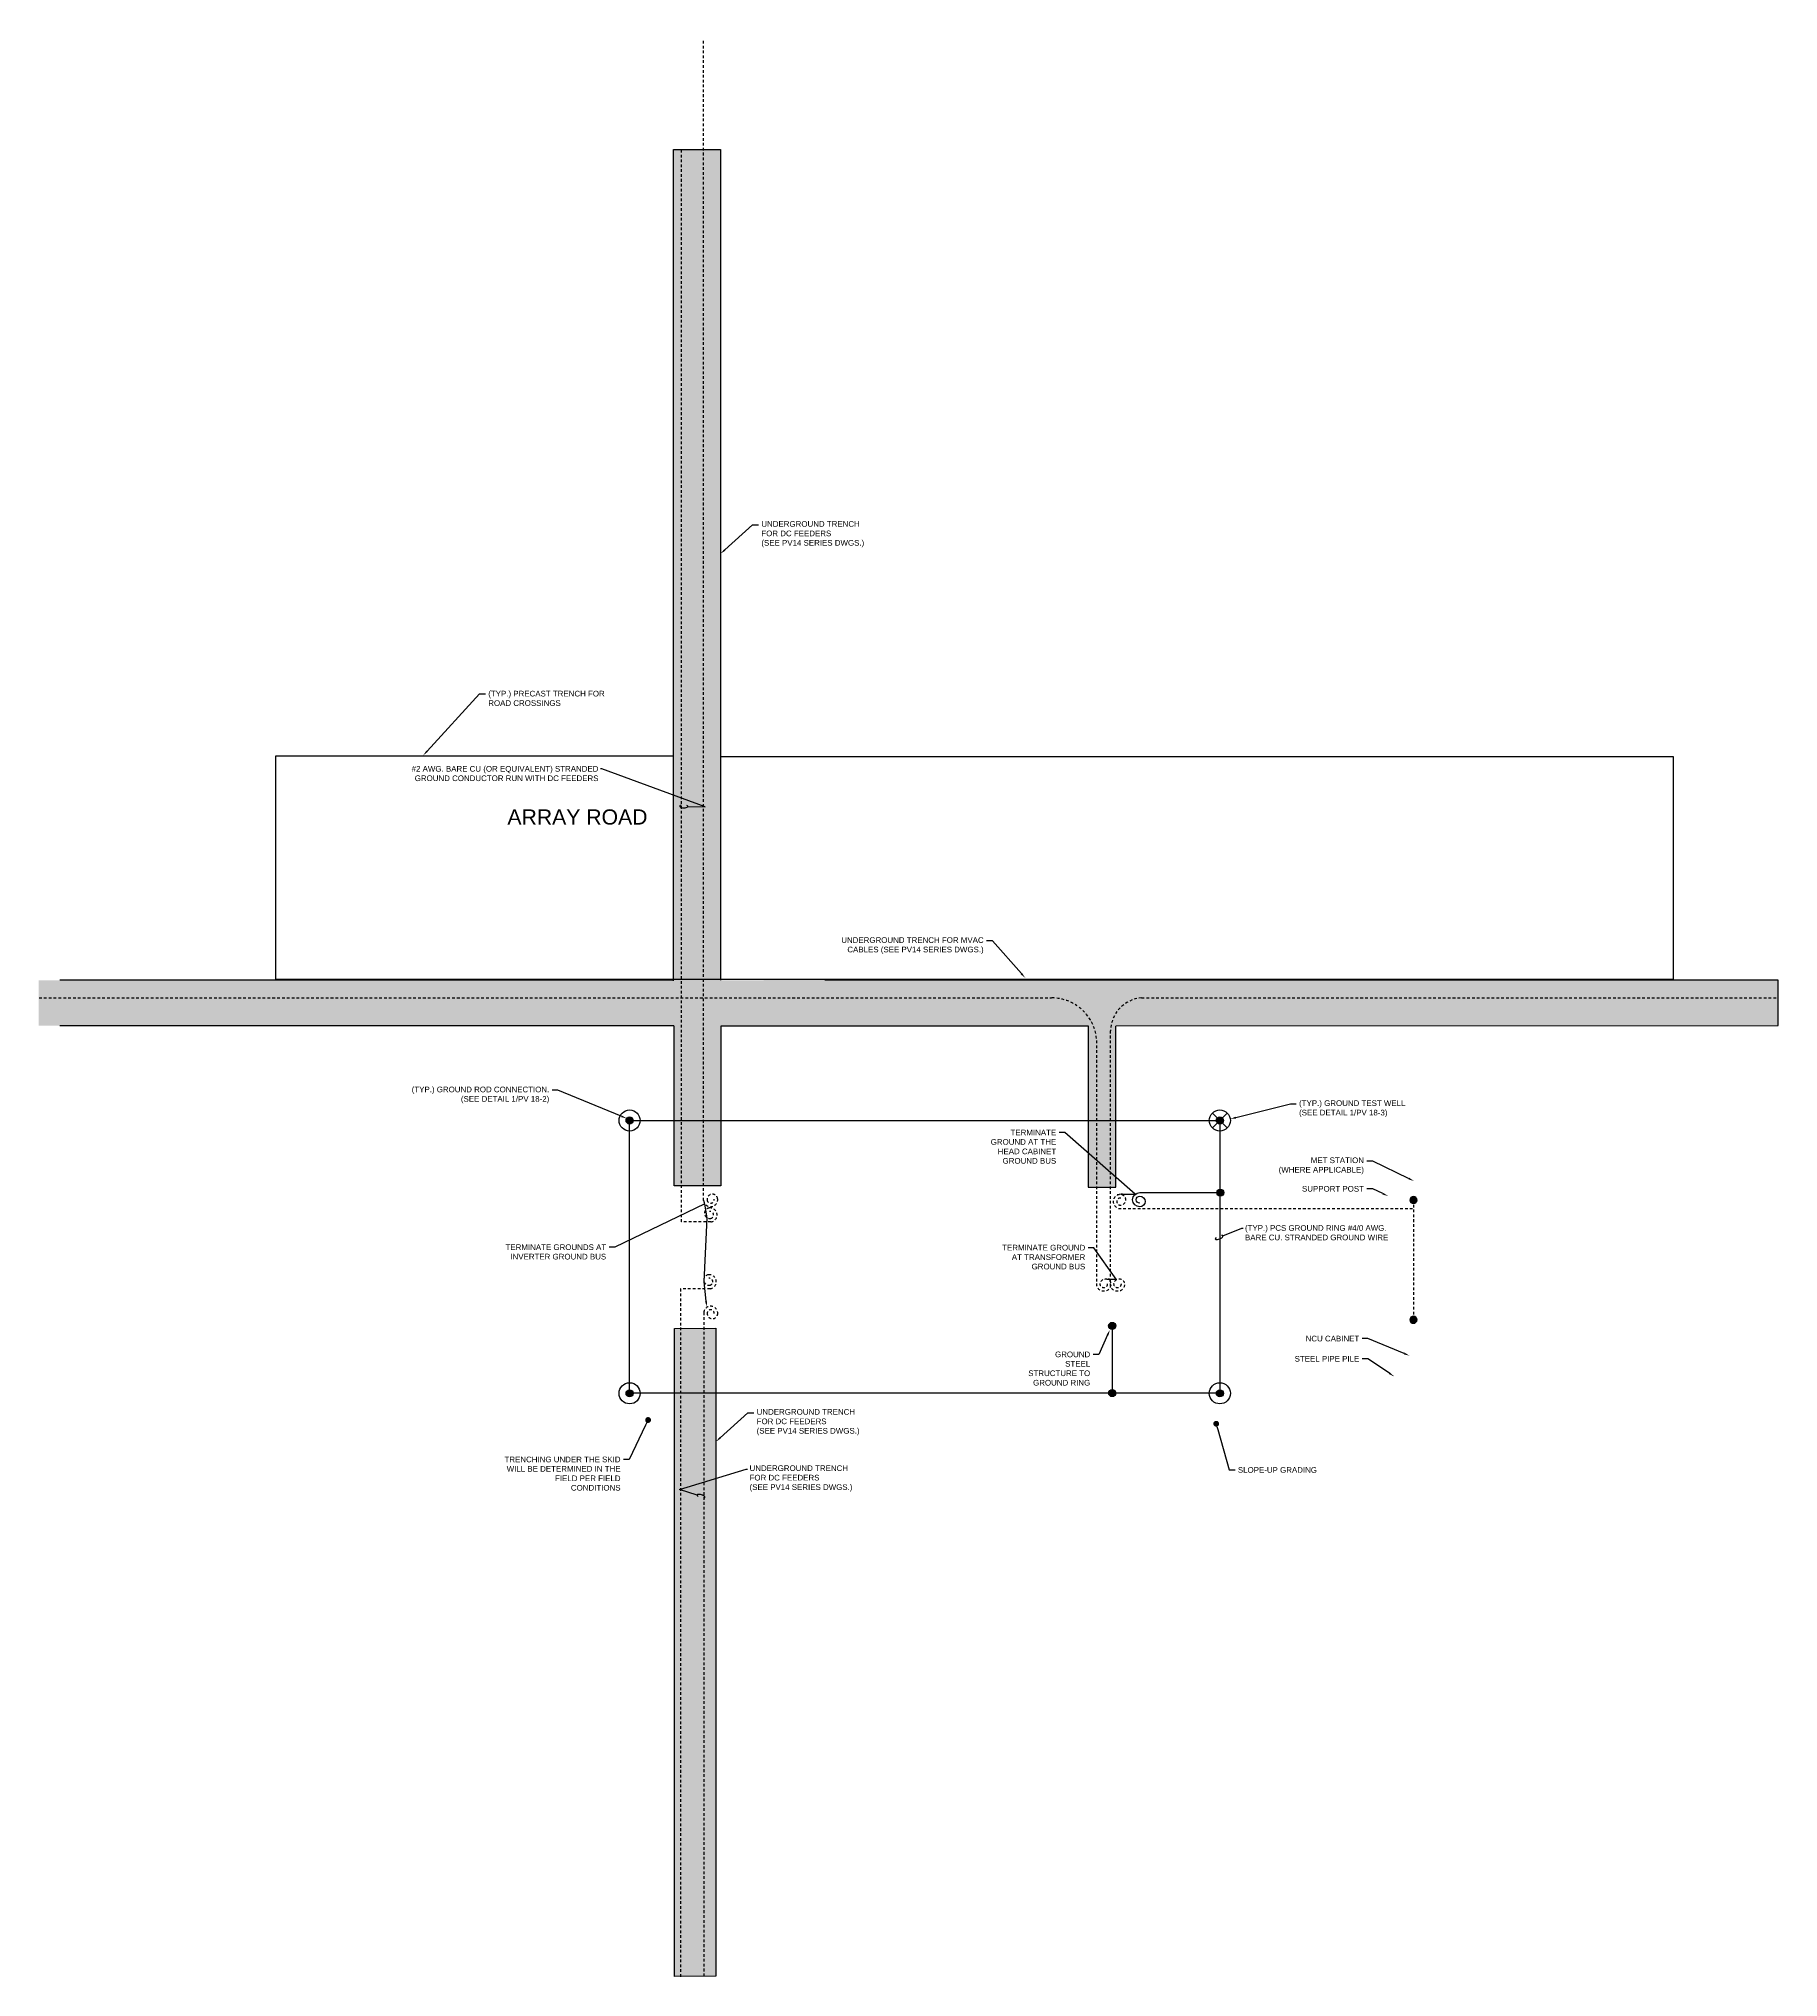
# Model space of a CAD drawing. Header units: feet. Extents: x -17 to 5745, y -41 to 4380.
# Drawn here: x 2040.8 to 2121.3, y 3921.1 to 4010.8 of the extents above; entities that cross this region are included whole.
import ezdxf
from ezdxf import colors
from ezdxf.entities.mleader import LeaderData, LeaderLine
from ezdxf.math import Vec2, Vec3

# ---------------------------------------------------------------- set-up
doc = ezdxf.new("R2010")
doc.units = ezdxf.units.FT
doc.header["$MEASUREMENT"] = 0
doc.linetypes.add('HIDDEN2', pattern=[0.1875, 0.125, -0.0625])
for name, color, linetype in [('C-ARRY-TABL', 253, 'Continuous'), ('E-CABL-UG1', 124, 'HIDDEN2'), ('E-CABL-UG4', 64, 'Continuous'), ('E-GRND', 3, 'Continuous'), ('E-TREN', 6, 'Continuous'), ('E-TREN-HATCH', 254, 'Continuous'), ('G-ANNO-TEXT', 1, 'Continuous'), ('G-TEXT', 7, 'Continuous')]:
    doc.layers.add(name, color=color, linetype=linetype)
doc.styles.add('NEI-A', font='arial.ttf')

# ---------------------------------------------------------------- blocks, each defined once
blk = doc.blocks.new('GRND_ROD')
at = {"linetype": 'Continuous'}
h = blk.add_hatch(color=256, dxfattribs=at)
edge = h.paths.add_edge_path()
edge.add_arc((0, 0), 0.0312, 0, 360)
for radius in [0.0937, 0.0312]:
    blk.add_circle((0, 0), radius, dxfattribs=at)
blk = doc.blocks.new('GRND_TEST_WELL')
at = {"linetype": 'Continuous'}
h = blk.add_hatch(color=256, dxfattribs=at)
edge = h.paths.add_edge_path()
edge.add_arc((0, 0), 0.0312, 0, 360)
for p, q in [((-0.066, 0.066), (0.066, -0.066)), ((-0.066, -0.066), (0.066, 0.066))]:
    blk.add_line(p, q, dxfattribs=at)
for radius in [0.0937, 0.0312]:
    blk.add_circle((0, 0), radius, dxfattribs=at)
blk = doc.blocks.new('GRND_CONNECTION')
at = {"linetype": 'Continuous'}
h = blk.add_hatch(color=256, dxfattribs=at)
edge = h.paths.add_edge_path()
edge.add_arc((0, 0), 0.0312, 0, 360)
blk.add_circle((0, 0), 0.0312, dxfattribs=at)
blk = doc.blocks.new('Coil Spare')
at = {"color": 64}
for centre, radius, start, end in [((0.125, 0), 0.125, 0, 180), ((0.125, 0), 0.0625, 0, 180), ((0.15625, 0), 0.09375, 180, 0)]:
    blk.add_arc(centre, radius, start, end, dxfattribs=at)
blk = doc.blocks.new('Equipment Callout Arrowhead .75')
at = {"color": 0}
blk.add_ellipse((-0.25, 0), major_axis=(0.743, 0), ratio=0.350959, start_param=-0.80282, end_param=3.944413, dxfattribs=at)
blk = doc.blocks.new('_Dot')
at = {"color": 0, "linetype": 'ByBlock', "lineweight": -2}
blk.add_line((-0.5, 0), (-1, 0), dxfattribs=at)
at = {"color": 0, "linetype": 'ByBlock', "const_width": 0.5}
blk.add_lwpolyline([(-0.25, 0, 1), (0.25, 0, 1)], format="xyb", close=True, dxfattribs=at)

msp = doc.modelspace()

# ---------------------------------------------------------------- hatches: boundary and pattern name
at = {"layer": 'E-TREN-HATCH'}
h = msp.add_hatch(color=256, dxfattribs=at)
h.dxf.hatch_style = 1
h.paths.add_polyline_path([(2072.371, 4005.677), (2070.214, 4005.677), (2070.221, 3957.701), (2072.379, 3957.701)])
h = msp.add_hatch(color=256, dxfattribs=at)
h.dxf.hatch_style = 1
h.paths.add_polyline_path([(2121.338, 3965.126), (2121.338, 3967.224), (2097.449, 3967.224), (2097.449, 3965.126)])
h = msp.add_hatch(color=256, dxfattribs=at)
h.dxf.hatch_style = 1
h.paths.add_polyline_path([(2070.236, 3951.099), (2070.236, 3921.095), (2072.149, 3921.112), (2072.149, 3951.115)])

# ---------------------------------------------------------------- linework, layer by layer
at = {"layer": 'C-ARRY-TABL'}
msp.add_lwpolyline([(2072.364, 3977.573), (2116.481, 3977.573), (2116.481, 3967.257), (2072.364, 3967.257)], dxfattribs=at)
at = {"layer": 'E-CABL-UG1'}
for points in [[(2072.073, 3957.081, -1), (2071.749, 3957.042, -1), (2072.235, 3957.1, -1), (2071.587, 3957.023), (2071.587, 4010.794)], [(2090.424, 3964.881, -0.388736), (2091.864, 3966.399), (2121.338, 3966.399)], [(2071.865, 3956.515, -1), (2071.903, 3956.191, -1), (2071.845, 3956.676, -1), (2071.923, 3956.029), (2070.56, 3956.029)], [(2072.074, 3951.785, 1), (2071.751, 3951.823, 1), (2072.236, 3951.765, 1), (2071.589, 3951.843), (2071.589, 3921.098)]]:
    msp.add_lwpolyline(points, format="xyb", dxfattribs=at)
msp.add_lwpolyline([(2070.56, 3956.029), (2070.56, 4005.677)], dxfattribs=at)
at = {"layer": 'E-CABL-UG1', "flags": 128}
for points in [[(2090.274, 3953.163, -1), (2089.95, 3953.124, -1), (2090.436, 3953.182, -1), (2089.789, 3953.105), (2089.789, 3964.301)], [(2090.91, 3953.163, -1), (2090.586, 3953.124, -1), (2091.071, 3953.182, -1), (2090.424, 3953.105), (2090.424, 3964.881)], [(2090.896, 3957.134, 1), (2090.857, 3956.81, 1), (2090.915, 3957.295, 1), (2090.838, 3956.648), (2104.441, 3956.648)]]:
    msp.add_lwpolyline(points, format="xyb", dxfattribs=at)
msp.add_lwpolyline([(2104.446, 3957.051), (2104.446, 3951.425)], dxfattribs=at)
at = {"layer": 'E-CABL-UG4', "flags": 128}
for points in [[(2091.778, 3957.387), (2095.487, 3957.387)], [(2090.501, 3951.218), (2090.501, 3948.107)]]:
    msp.add_lwpolyline(points, dxfattribs=at)
at = {"layer": 'E-TREN'}
for points in [[(2070.192, 3967.185), (2070.192, 4005.675), (2072.364, 4005.675), (2072.364, 3967.222)], [(2090.675, 3965.113), (2121.338, 3965.126), (2121.338, 3967.224), (2077.203, 3967.224)], [(2072.379, 3965.089), (2072.379, 3957.701), (2070.221, 3957.701), (2070.221, 3965.114)], [(2072.379, 3965.113), (2089.393, 3965.113), (2089.393, 3957.646), (2090.674, 3957.646), (2090.674, 3965.089)]]:
    msp.add_lwpolyline(points, dxfattribs=at)
msp.add_lwpolyline([(2070.236, 3951.098), (2072.149, 3951.109), (2072.149, 3921.118), (2070.236, 3921.107)], close=True, dxfattribs=at)

# ---------------------------------------------------------------- block references
at = {"layer": 'E-CABL-UG4', "xscale": -2.629531065268866, "yscale": 2.629531065268866, "zscale": 2.629531065268866, "rotation": 90}
msp.add_blockref('Coil Spare', (2091.778, 3957.387), dxfattribs=at)
at = {"layer": 'E-GRND'}
for name, p, xscale, yscale, zscale, rotation in [('GRND_TEST_WELL', (2095.486, 3960.726), 5.214970900475605, 5.214970900475605, 5.214970900475605, 270), ('GRND_CONNECTION', (2095.509, 3957.384), 5.259062130537732, 5.259062130537732, 5.259062130537732, 179.9999999999999), ('GRND_CONNECTION', (2104.45, 3957.042), -5.259062130537732, 5.259062130537732, 5.259062130537732, 180), ('GRND_CONNECTION', (2104.45, 3951.502), -5.259062130537732, 5.259062130537732, 5.259062130537732, 180), ('GRND_CONNECTION', (2090.501, 3951.218), 5.259062130537732, 5.259062130537732, 5.259062130537732, 180), ('GRND_CONNECTION', (2090.504, 3948.107), 5.259062130537732, 5.259062130537732, 5.259062130537732, 180), ('GRND_ROD', (2095.486, 3948.098), 5.214970900475605, 5.214970900475605, 5.214970900475605, 270)]:
    msp.add_blockref(name, p, dxfattribs=dict(at, xscale=xscale, yscale=yscale, zscale=zscale, rotation=rotation))

# ---------------------------------------------------------------- leaders
at = {"layer": 'G-ANNO-TEXT'}
ml = msp.add_multileader_mtext('Standard', dxfattribs=at)
ml.set_content('\\A1;MET STATION (WHERE APPLICABLE)', color=256, style='NEI-A')
ml.set_leader_properties()
ml.build(insert=Vec2(0, 0))
ml.multileader.update_dxf_attribs({"dogleg_length": 3.071, "arrow_head_size": 0.269})
ctx = ml.context
ctx.base_point, ctx.char_height, ctx.arrow_head_size, ctx.landing_gap_size, ctx.plane_origin = Vec3(2098.11, 3958.846), 0.26225, 0.269, 0.134, Vec3(2070.145, 4009.076)
ctx.text_align_type = 2
notes = []
notes.append((ctx, [(0, (1, 1, 0), (2102.561, 3958.846), (-1, 0), 0.269, [(1, [(2104.467, 3957.926)], 0, [])])]))
ctx.mtext.insert, ctx.mtext.width, ctx.mtext.alignment, ctx.mtext.flow_direction = Vec3(2102.158, 3959.015), 3.93893, 3, 5
ctx.mtext.has_bg_fill, ctx.mtext.bg_color, ctx.mtext.bg_scale_factor, ctx.mtext.bg_transparency, ctx.mtext.use_window_bg_color = 1, -1073741824, 1.5, 0, 1
ml = msp.add_multileader_mtext('Standard', dxfattribs=at)
ml.set_content('\\A1;(TYP.) PCS GROUND RING #4/0 AWG. BARE CU. STRANDED GROUND WIRE ', color=256, style='NEI-A')
ml.set_leader_properties()
ml.set_arrow_properties(name='Equipment Callout Arrowhead .75')
ml.build(insert=Vec2(0, 0))
ml.multileader.update_dxf_attribs({"dogleg_length": 0.0625, "arrow_head_size": 0.255})
ctx = ml.context
ctx.base_point, ctx.char_height, ctx.arrow_head_size, ctx.landing_gap_size, ctx.plane_origin = Vec3(2096.56, 3955.747), 0.26225, 0.255, 0.09, Vec3(2094.017, 3964.365)
notes.append((ctx, [(0, (1, 1, 0), (2096.498, 3955.747), (1, 0), 0.0625, [(0, [(2095.394, 3955.286)], 0, [])])]))
ctx.mtext.insert, ctx.mtext.width, ctx.mtext.defined_height, ctx.mtext.flow_direction = Vec3(2096.65, 3955.881), 7.08237, 2.138, 5
ml = msp.add_multileader_mtext('Standard', dxfattribs=at)
ml.set_content('\\A1;STEEL PIPE PILE', color=256, style='NEI-A')
ml.set_leader_properties()
ml.build(insert=Vec2(0, 0))
ml.multileader.update_dxf_attribs({"dogleg_length": 3.071, "arrow_head_size": 0.269})
ctx = ml.context
ctx.base_point, ctx.char_height, ctx.arrow_head_size, ctx.landing_gap_size, ctx.plane_origin = Vec3(2098.849, 3949.693), 0.26225, 0.269, 0.134, Vec3(2069.928, 3998.791)
ctx.text_align_type = 2
notes.append((ctx, [(0, (1, 1, 0), (2102.343, 3949.693), (-1, 0), 0.269, [(1, [(2103.563, 3948.874)], 0, [])])]))
ctx.mtext.insert, ctx.mtext.width, ctx.mtext.alignment, ctx.mtext.flow_direction = Vec3(2101.941, 3949.826), 2.97632, 3, 5
ctx.mtext.has_bg_fill, ctx.mtext.bg_color, ctx.mtext.bg_scale_factor, ctx.mtext.bg_transparency, ctx.mtext.use_window_bg_color = 1, -1073741824, 1.5, 0, 1
ml = msp.add_multileader_mtext('Standard', dxfattribs=at)
ml.set_content('\\A1;SLOPE-UP GRADING ', color=256, style='NEI-A')
ml.set_leader_properties()
ml.set_arrow_properties(name='DOT')
ml.build(insert=Vec2(0, 0))
ml.multileader.update_dxf_attribs({"dogleg_length": 3.071, "arrow_head_size": 0.269})
ctx = ml.context
ctx.base_point, ctx.char_height, ctx.arrow_head_size, ctx.landing_gap_size, ctx.plane_origin = Vec3(2096.185, 3944.548), 0.26225, 0.269, 0.134, Vec3(2130.669, 3994.466)
notes.append((ctx, [(0, (1, 1, 0), (2095.917, 3944.548), (1, 0), 0.269, [(1, [(2095.317, 3946.689)], 0, [])])]))
ctx.mtext.insert, ctx.mtext.width, ctx.mtext.flow_direction = Vec3(2096.32, 3944.681), 3.62391, 5
ctx.mtext.has_bg_fill, ctx.mtext.bg_color, ctx.mtext.bg_scale_factor, ctx.mtext.bg_transparency, ctx.mtext.use_window_bg_color = 1, -1073741824, 1.5, 0, 1
ml = msp.add_multileader_mtext('Standard', dxfattribs=at)
ml.set_content('\\A1;UNDERGROUND TRENCH FOR DC FEEDERS \\P(SEE PV14 SERIES DWGS.)', color=256, style='NEI-A')
ml.set_leader_properties()
ml.set_arrow_properties(name='Equipment Callout Arrowhead .75')
ml.build(insert=Vec2(0, 0))
ml.multileader.update_dxf_attribs({"dogleg_length": 0.0625, "arrow_head_size": 0.255})
ctx = ml.context
ctx.base_point, ctx.char_height, ctx.arrow_head_size, ctx.landing_gap_size, ctx.plane_origin = Vec3(2073.622, 3944.592), 0.26225, 0.255, 0.09, Vec3(2077.525, 3954.791)
notes.append((ctx, [(0, (1, 1, 0), (2073.559, 3944.592), (1, 0), 0.0625, [(1, [(2071.53, 3943.315), (2070.462, 3943.642)], 0, [])])]))
ctx.mtext.insert, ctx.mtext.width, ctx.mtext.defined_height, ctx.mtext.flow_direction = Vec3(2073.712, 3944.762), 4.75342, 2.138, 5
at = {"layer": 'G-TEXT', "color": 253}
ml = msp.add_multileader_mtext('Standard', dxfattribs=at)
ml.set_content('ARRAY ROAD', color=253, style='NEI-A')
ml.set_leader_properties()
ml.set_arrow_properties(name='DOT')
ml.build(insert=Vec2(0, 0))
ml.multileader.update_dxf_attribs({"dogleg_length": 0.36, "arrow_head_size": 0.351})
ctx = ml.context
ctx.base_point, ctx.char_height, ctx.arrow_head_size, ctx.landing_gap_size, ctx.plane_origin = Vec3(2061.552, 4344.419), 0.7021, 0.351, 0.00546, Vec3(2057.446, 4339.45)
notes.append((ctx, [(0, (0, 0, 0), (0, 0), (1, 0), 1, [])]))
ctx.mtext.insert, ctx.mtext.width, ctx.mtext.flow_direction = Vec3(2061.557, 4344.776), 6.44019, 5
ctx.mtext.has_bg_fill, ctx.mtext.bg_color, ctx.mtext.bg_scale_factor, ctx.mtext.bg_transparency, ctx.mtext.use_window_bg_color = 1, -1073741824, 1.5, 0, 1
for ctx, leaders in notes:
    for number, flags, end, landing, length, lines in leaders:
        leader = LeaderData()
        leader.index, (leader.has_last_leader_line, leader.has_dogleg_vector, leader.attachment_direction) = number, flags
        leader.last_leader_point, leader.dogleg_vector, leader.dogleg_length = Vec3(end), Vec3(landing), length
        for number, points, colour, breaks in lines:
            line = LeaderLine()
            line.index, line.vertices, line.color, line.breaks = number, Vec3.list(points), colors.encode_raw_color(colour), breaks
            leader.lines.append(line)
        ctx.leaders.append(leader)

# ---------------------------------------------------------------- next in the draw order: hatches: boundary and pattern name
at = {"layer": 'E-TREN-HATCH'}
h = msp.add_hatch(color=256, dxfattribs=at)
h.dxf.hatch_style = 1
h.paths.add_polyline_path([(2040.803, 3967.212), (2040.803, 3965.114), (2089.393, 3965.114), (2089.393, 3957.672), (2090.674, 3957.672), (2090.674, 3965.114), (2097.45, 3965.128), (2097.45, 3967.226)])

# ---------------------------------------------------------------- next in the draw order: linework, layer by layer
at = {"layer": 'C-ARRY-TABL'}
msp.add_lwpolyline([(2075.043, 3967.255), (2051.778, 3967.255), (2051.778, 3977.609), (2070.192, 3977.609)], dxfattribs=at)
at = {"layer": 'E-CABL-UG1'}
msp.add_lwpolyline([(2040.817, 3966.399), (2087.691, 3966.399, -0.414214), (2089.789, 3964.301)], format="xyb", dxfattribs=at)
at = {"layer": 'E-CABL-UG4', "flags": 128}
msp.add_lwpolyline([(2068.157, 3960.726), (2095.486, 3960.726), (2095.486, 3948.098), (2068.157, 3948.098)], close=True, dxfattribs=at)
at = {"layer": 'E-TREN'}
for points in [[(2070.2, 3967.216), (2041.772, 3967.216)], [(2070.21, 3965.114), (2041.772, 3965.114)]]:
    msp.add_lwpolyline(points, dxfattribs=at)

# ---------------------------------------------------------------- next in the draw order: block references
at = {"layer": 'E-GRND', "xscale": 5.214970900475605, "yscale": 5.214970900475605, "zscale": 5.214970900475605, "rotation": 270}
msp.add_blockref('GRND_ROD', (2068.157, 3960.726), dxfattribs=at)

# ---------------------------------------------------------------- next in the draw order: leaders
at = {"layer": 'G-ANNO-TEXT'}
ml = msp.add_multileader_mtext('Standard', dxfattribs=at)
ml.set_content('\\A1;UNDERGROUND TRENCH FOR DC FEEDERS \\P(SEE PV14 SERIES DWGS.)', color=256, style='NEI-A')
ml.set_leader_properties()
ml.build(insert=Vec2(0, 0))
ml.multileader.update_dxf_attribs({"dogleg_length": 0.269, "arrow_head_size": 0.269})
ctx = ml.context
ctx.base_point, ctx.char_height, ctx.arrow_head_size, ctx.landing_gap_size, ctx.plane_origin = Vec3(2074.124, 3988.298), 0.26225, 0.269, 0.134, Vec3(2077.822, 3998.497)
notes = []
notes.append((ctx, [(0, (1, 1, 0), (2073.856, 3988.298), (1, 0), 0.269, [(0, [(2072.367, 3986.957)], 0, [])])]))
ctx.mtext.insert, ctx.mtext.width, ctx.mtext.defined_height, ctx.mtext.flow_direction = Vec3(2074.258, 3988.468), 4.75342, 2.138, 5
ctx.mtext.has_bg_fill, ctx.mtext.bg_color, ctx.mtext.bg_scale_factor, ctx.mtext.bg_transparency, ctx.mtext.use_window_bg_color = 1, -1073741824, 1.5, 0, 1
ml = msp.add_multileader_mtext('Standard', dxfattribs=at)
ml.set_content('\\A1;SUPPORT POST', color=256, style='NEI-A')
ml.set_leader_properties()
ml.build(insert=Vec2(0, 0))
ml.multileader.update_dxf_attribs({"dogleg_length": 3.071, "arrow_head_size": 0.269})
ctx = ml.context
ctx.base_point, ctx.char_height, ctx.arrow_head_size, ctx.landing_gap_size, ctx.plane_origin = Vec3(2099.177, 3957.563), 0.26225, 0.269, 0.134, Vec3(2069.796, 4007.419)
ctx.text_align_type = 2
notes.append((ctx, [(0, (1, 1, 0), (2102.561, 3957.563), (-1, 0), 0.269, [(1, [(2103.276, 3957.224)], 0, [])])]))
ctx.mtext.insert, ctx.mtext.width, ctx.mtext.alignment, ctx.mtext.flow_direction = Vec3(2102.158, 3957.696), 2.86559, 3, 5
ctx.mtext.has_bg_fill, ctx.mtext.bg_color, ctx.mtext.bg_scale_factor, ctx.mtext.bg_transparency, ctx.mtext.use_window_bg_color = 1, -1073741824, 1.5, 0, 1
ml = msp.add_multileader_mtext('Standard', dxfattribs=at)
ml.set_content('\\A1;NCU CABINET ', color=256, style='NEI-A')
ml.set_leader_properties()
ml.build(insert=Vec2(0, 0))
ml.multileader.update_dxf_attribs({"dogleg_length": 3.071, "arrow_head_size": 0.269})
ctx = ml.context
ctx.base_point, ctx.char_height, ctx.arrow_head_size, ctx.landing_gap_size, ctx.plane_origin = Vec3(2099.358, 3950.629), 0.26225, 0.269, 0.134, Vec3(2071.102, 3998.791)
ctx.text_align_type = 2
notes.append((ctx, [(0, (1, 1, 0), (2102.343, 3950.629), (-1, 0), 0.269, [(1, [(2104.27, 3949.838)], 0, [])])]))
ctx.mtext.insert, ctx.mtext.width, ctx.mtext.alignment, ctx.mtext.flow_direction = Vec3(2101.941, 3950.762), 2.47865, 3, 5
ctx.mtext.has_bg_fill, ctx.mtext.bg_color, ctx.mtext.bg_scale_factor, ctx.mtext.bg_transparency, ctx.mtext.use_window_bg_color = 1, -1073741824, 1.5, 0, 1
ml = msp.add_multileader_mtext('Standard', dxfattribs=at)
ml.set_content('\\A1;UNDERGROUND TRENCH FOR DC FEEDERS \\P(SEE PV14 SERIES DWGS.)', color=256, style='NEI-A')
ml.set_leader_properties()
ml.build(insert=Vec2(0, 0))
ml.multileader.update_dxf_attribs({"dogleg_length": 0.269, "arrow_head_size": 0.269})
ctx = ml.context
ctx.base_point, ctx.char_height, ctx.arrow_head_size, ctx.landing_gap_size, ctx.plane_origin = Vec3(2073.907, 3947.198), 0.26225, 0.269, 0.134, Vec3(2077.605, 3957.397)
notes.append((ctx, [(0, (1, 1, 0), (2073.639, 3947.198), (1, 0), 0.269, [(0, [(2072.15, 3945.857)], 0, [])])]))
ctx.mtext.insert, ctx.mtext.width, ctx.mtext.defined_height, ctx.mtext.flow_direction = Vec3(2074.041, 3947.368), 4.75342, 2.138, 5
ctx.mtext.has_bg_fill, ctx.mtext.bg_color, ctx.mtext.bg_scale_factor, ctx.mtext.bg_transparency, ctx.mtext.use_window_bg_color = 1, -1073741824, 1.5, 0, 1
for ctx, leaders in notes:
    for number, flags, end, landing, length, lines in leaders:
        leader = LeaderData()
        leader.index, (leader.has_last_leader_line, leader.has_dogleg_vector, leader.attachment_direction) = number, flags
        leader.last_leader_point, leader.dogleg_vector, leader.dogleg_length = Vec3(end), Vec3(landing), length
        for number, points, colour, breaks in lines:
            line = LeaderLine()
            line.index, line.vertices, line.color, line.breaks = number, Vec3.list(points), colors.encode_raw_color(colour), breaks
            leader.lines.append(line)
        ctx.leaders.append(leader)

# ---------------------------------------------------------------- next in the draw order: leaders
ml = msp.add_multileader_mtext('Standard', dxfattribs=at)
ml.set_content('\\A1;(TYP.) PRECAST TRENCH FOR ROAD CROSSINGS', color=256, style='NEI-A')
ml.set_leader_properties()
ml.build(insert=Vec2(0, 0))
ml.multileader.update_dxf_attribs({"dogleg_length": 3.071, "arrow_head_size": 0.269})
ctx = ml.context
ctx.base_point, ctx.char_height, ctx.arrow_head_size, ctx.landing_gap_size, ctx.plane_origin = Vec3(2061.48, 3980.481), 0.26225, 0.269, 0.134, Vec3(2112.601, 3937.106)
notes = []
notes.append((ctx, [(0, (1, 1, 0), (2061.211, 3980.481), (1, 0), 0.269, [(0, [(2058.602, 3977.623)], 0, [])])]))
ctx.mtext.insert, ctx.mtext.width, ctx.mtext.flow_direction = Vec3(2061.614, 3980.614), 5.58274, 5
ctx.mtext.has_bg_fill, ctx.mtext.bg_color, ctx.mtext.bg_scale_factor, ctx.mtext.bg_transparency, ctx.mtext.use_window_bg_color = 1, -1073741824, 1.5, 0, 1
ml = msp.add_multileader_mtext('Standard', dxfattribs=at)
ml.set_content('\\A1;UNDERGROUND TRENCH FOR MVAC CABLES (SEE PV14 SERIES DWGS.)', color=256, style='NEI-A')
ml.set_leader_properties()
ml.build(insert=Vec2(0, 0))
ml.multileader.update_dxf_attribs({"dogleg_length": 3.071, "arrow_head_size": 0.269})
ctx = ml.context
ctx.base_point, ctx.char_height, ctx.arrow_head_size, ctx.landing_gap_size, ctx.plane_origin = Vec3(2077.865, 3969.039), 0.26225, 0.269, 0.134, Vec3(2132.588, 3916.017)
ctx.text_align_type = 2
notes.append((ctx, [(1, (1, 1, 0), (2084.953, 3969.039), (-1, 0), 0.269, [(1, [(2086.477, 3967.322)], 0, [])])]))
ctx.mtext.insert, ctx.mtext.width, ctx.mtext.alignment, ctx.mtext.flow_direction = Vec3(2084.551, 3969.208), 6.58276, 3, 5
ctx.mtext.has_bg_fill, ctx.mtext.bg_color, ctx.mtext.bg_scale_factor, ctx.mtext.bg_transparency, ctx.mtext.use_window_bg_color = 1, -1073741824, 1.5, 0, 1
ml = msp.add_multileader_mtext('Standard', dxfattribs=at)
ml.set_content('{\\C7;(TYP.) GROUND TEST WELL \\P(SEE DETAIL 1/PV 18-3) }', color=256, style='NEI-A')
ml.set_leader_properties(color=256)
ml.build(insert=Vec2(0, 0))
ml.multileader.update_dxf_attribs({"dogleg_length": 0.269, "arrow_head_size": 0.269})
ctx = ml.context
ctx.base_point, ctx.char_height, ctx.arrow_head_size, ctx.landing_gap_size, ctx.plane_origin = Vec3(2099.02, 3961.489), 0.26225, 0.269, 0.134, Vec3(2095.505, 3960.644)
notes.append((ctx, [(1, (1, 1, 0), (2098.751, 3961.489), (1, 0), 0.269, [(0, [(2095.97, 3960.796)], 0, [])])]))
ctx.mtext.insert, ctx.mtext.flow_direction = Vec3(2099.154, 3961.659), 5
ctx.mtext.has_bg_fill, ctx.mtext.bg_color, ctx.mtext.bg_scale_factor, ctx.mtext.bg_transparency, ctx.mtext.use_window_bg_color = 1, -1073741824, 1.5, 0, 1
ml = msp.add_multileader_mtext('Standard', dxfattribs=at)
ml.set_content('\\A1;TERMINATE GROUND AT THE HEAD CABINET GROUND BUS', color=256, style='NEI-A')
ml.set_leader_properties()
ml.build(insert=Vec2(0, 0))
ml.multileader.update_dxf_attribs({"dogleg_length": 3.071, "arrow_head_size": 0.269})
ctx = ml.context
ctx.base_point, ctx.char_height, ctx.arrow_head_size, ctx.landing_gap_size, ctx.plane_origin = Vec3(2084.783, 3960.167), 0.26225, 0.269, 0.134, Vec3(2092.334, 3978.256)
ctx.text_align_type = 2
notes.append((ctx, [(0, (1, 1, 0), (2088.313, 3960.167), (-1, 0), 0.269, [(1, [(2090.725, 3957.315), (2091.572, 3957.315)], 0, [])])]))
ctx.mtext.insert, ctx.mtext.width, ctx.mtext.defined_height, ctx.mtext.alignment, ctx.mtext.flow_direction = Vec3(2087.91, 3960.301), 3.71583, 0.605, 3, 5
ctx.mtext.has_bg_fill, ctx.mtext.bg_color, ctx.mtext.bg_scale_factor, ctx.mtext.bg_transparency, ctx.mtext.use_window_bg_color = 1, -1073741824, 1.5, 0, 1
ml = msp.add_multileader_mtext('Standard', dxfattribs=at)
ml.set_content('\\A1;TERMINATE GROUND AT TRANSFORMER GROUND BUS', color=256, style='NEI-A')
ml.set_leader_properties()
ml.build(insert=Vec2(0, 0))
ml.multileader.update_dxf_attribs({"dogleg_length": 3.071, "arrow_head_size": 0.269})
ctx = ml.context
ctx.base_point, ctx.char_height, ctx.arrow_head_size, ctx.landing_gap_size, ctx.plane_origin = Vec3(2085.301, 3954.837), 0.26225, 0.269, 0.134, Vec3(2105.955, 3987.188)
ctx.text_align_type = 2
notes.append((ctx, [(0, (1, 1, 0), (2089.657, 3954.837), (-1, 0), 0.269, [(1, [(2090.112, 3953.383), (2090.678, 3953.375)], 0, [])])]))
ctx.mtext.insert, ctx.mtext.width, ctx.mtext.defined_height, ctx.mtext.alignment, ctx.mtext.flow_direction = Vec3(2089.254, 3954.97), 3.96379, 0.605, 3, 5
ctx.mtext.has_bg_fill, ctx.mtext.bg_color, ctx.mtext.bg_scale_factor, ctx.mtext.bg_transparency, ctx.mtext.use_window_bg_color = 1, -1073741824, 1.5, 0, 1
ml = msp.add_multileader_mtext('Standard', dxfattribs=at)
ml.set_content('\\A1;GROUND STEEL STRUCTURE TO GROUND RING', color=256, style='NEI-A')
ml.set_leader_properties()
ml.build(insert=Vec2(0, 0))
ml.multileader.update_dxf_attribs({"dogleg_length": 3.071, "arrow_head_size": 0.269})
ctx = ml.context
ctx.base_point, ctx.char_height, ctx.arrow_head_size, ctx.landing_gap_size, ctx.plane_origin = Vec3(2086.492, 3949.897), 0.26225, 0.269, 0.134, Vec3(2107.116, 3971.421)
ctx.text_align_type = 2
notes.append((ctx, [(0, (1, 1, 0), (2089.887, 3949.897), (-1, 0), 0.269, [(0, [(2090.398, 3951.044)], 0, [])])]))
ctx.mtext.insert, ctx.mtext.width, ctx.mtext.defined_height, ctx.mtext.alignment, ctx.mtext.flow_direction = Vec3(2089.484, 3950.031), 2.88026, 0.605, 3, 5
ctx.mtext.has_bg_fill, ctx.mtext.bg_color, ctx.mtext.bg_scale_factor, ctx.mtext.bg_transparency, ctx.mtext.use_window_bg_color = 1, -1073741824, 1.5, 0, 1
at = {"layer": 'G-TEXT', "color": 253}
ml = msp.add_multileader_mtext('Standard', dxfattribs=at)
ml.set_content('ARRAY ROAD', color=253, style='NEI-A')
ml.set_leader_properties()
ml.set_arrow_properties(name='DOT')
ml.build(insert=Vec2(0, 0))
ml.multileader.update_dxf_attribs({"dogleg_length": 0.36, "arrow_head_size": 0.351})
ctx = ml.context
ctx.base_point, ctx.char_height, ctx.arrow_head_size, ctx.landing_gap_size, ctx.plane_origin = Vec3(2062.496, 3974.768), 0.7021, 0.351, 0.00546, Vec3(2058.39, 3969.799)
notes.append((ctx, [(0, (0, 0, 0), (0, 0), (1, 0), 1, [])]))
ctx.mtext.insert, ctx.mtext.width, ctx.mtext.flow_direction = Vec3(2062.501, 3975.125), 6.44019, 5
ctx.mtext.has_bg_fill, ctx.mtext.bg_color, ctx.mtext.bg_scale_factor, ctx.mtext.bg_transparency, ctx.mtext.use_window_bg_color = 1, -1073741824, 1.5, 0, 1
for ctx, leaders in notes:
    for number, flags, end, landing, length, lines in leaders:
        leader = LeaderData()
        leader.index, (leader.has_last_leader_line, leader.has_dogleg_vector, leader.attachment_direction) = number, flags
        leader.last_leader_point, leader.dogleg_vector, leader.dogleg_length = Vec3(end), Vec3(landing), length
        for number, points, colour, breaks in lines:
            line = LeaderLine()
            line.index, line.vertices, line.color, line.breaks = number, Vec3.list(points), colors.encode_raw_color(colour), breaks
            leader.lines.append(line)
        ctx.leaders.append(leader)

# ---------------------------------------------------------------- next in the draw order: block references
at = {"layer": 'E-GRND', "xscale": 5.214970900475605, "yscale": 5.214970900475605, "zscale": 5.214970900475605, "rotation": 270}
msp.add_blockref('GRND_ROD', (2068.157, 3948.098), dxfattribs=at)

# ---------------------------------------------------------------- next in the draw order: leaders
at = {"layer": 'G-ANNO-TEXT'}
ml = msp.add_multileader_mtext('Standard', dxfattribs=at)
ml.set_content('\\A1;#2 AWG. BARE CU (OR EQUIVALENT) STRANDED GROUND CONDUCTOR RUN WITH DC FEEDERS ', color=256, style='NEI-A')
ml.set_leader_properties()
ml.set_arrow_properties(name='Equipment Callout Arrowhead .75')
ml.build(insert=Vec2(0, 0))
ml.multileader.update_dxf_attribs({"dogleg_length": 0.0625, "arrow_head_size": 0.255})
ctx = ml.context
ctx.base_point, ctx.char_height, ctx.arrow_head_size, ctx.landing_gap_size, ctx.plane_origin = Vec3(2057.999, 3977), 0.26225, 0.255, 0.09, Vec3(2031.704, 3996.718)
ctx.text_align_type = 2
notes = []
notes.append((ctx, [(1, (1, 1, 0), (2066.87, 3977), (-1, 0), 0.0625, [(2, [(2070.606, 3975.267), (2071.664, 3975.25)], 0, [])])]))
ctx.mtext.insert, ctx.mtext.width, ctx.mtext.defined_height, ctx.mtext.alignment, ctx.mtext.flow_direction = Vec3(2066.717, 3977.134), 8.63481, 2.138, 3, 5
ml = msp.add_multileader_mtext('Standard', dxfattribs=at)
ml.set_content('{\\C7;(TYP.) GROUND ROD CONNECTION. \\P(SEE DETAIL 1/PV 18-2) }', color=256, style='NEI-A')
ml.set_leader_properties(color=256)
ml.build(insert=Vec2(0, 0))
ml.multileader.update_dxf_attribs({"dogleg_length": 0.269, "arrow_head_size": 0.269})
ctx = ml.context
ctx.base_point, ctx.char_height, ctx.arrow_head_size, ctx.landing_gap_size, ctx.plane_origin = Vec3(2057.989, 3962.124), 0.26225, 0.269, 0.134, Vec3(2067.692, 3960.574)
ctx.text_align_type = 2
notes.append((ctx, [(0, (1, 1, 0), (2064.842, 3962.124), (-1, 0), 0.269, [(0, [(2068.024, 3960.821)], 0, [])])]))
ctx.mtext.insert, ctx.mtext.alignment, ctx.mtext.flow_direction = Vec3(2064.44, 3962.293), 3, 5
ctx.mtext.has_bg_fill, ctx.mtext.bg_color, ctx.mtext.bg_scale_factor, ctx.mtext.bg_transparency, ctx.mtext.use_window_bg_color = 1, -1073741824, 1.5, 0, 1
ml = msp.add_multileader_mtext('Standard', dxfattribs=at)
ml.set_content('\\A1;TERMINATE GROUNDS AT INVERTER GROUND BUS ', color=256, style='NEI-A')
ml.set_leader_properties()
ml.build(insert=Vec2(0, 0))
ml.multileader.update_dxf_attribs({"dogleg_length": 3.071, "arrow_head_size": 0.269})
ctx = ml.context
ctx.base_point, ctx.char_height, ctx.arrow_head_size, ctx.landing_gap_size, ctx.plane_origin = Vec3(2062.295, 3954.858), 0.26225, 0.269, 0.134, Vec3(2097.952, 3979.043)
ctx.text_align_type = 2
notes.append((ctx, [(0, (1, 1, 0), (2067.477, 3954.858), (-1, 0), 0.269, [(3, [(2071.727, 3952.089), (2071.603, 3953.252), (2071.752, 3956.21), (2071.644, 3956.86)], 0, [])])]))
ctx.mtext.insert, ctx.mtext.width, ctx.mtext.defined_height, ctx.mtext.alignment, ctx.mtext.flow_direction = Vec3(2067.074, 3954.992), 4.90837, 0.605, 3, 5
ctx.mtext.has_bg_fill, ctx.mtext.bg_color, ctx.mtext.bg_scale_factor, ctx.mtext.bg_transparency, ctx.mtext.use_window_bg_color = 1, -1073741824, 1.5, 0, 1
ml = msp.add_multileader_mtext('Standard', dxfattribs=at)
ml.set_content('\\A1;TRENCHING UNDER THE SKID WILL BE DETERMINED IN THE FIELD PER FIELD CONDITIONS', color=256, style='NEI-A')
ml.set_leader_properties()
ml.set_arrow_properties(name='DOT')
ml.build(insert=Vec2(0, 0))
ml.multileader.update_dxf_attribs({"dogleg_length": 3.071, "arrow_head_size": 0.269})
ctx = ml.context
ctx.base_point, ctx.char_height, ctx.arrow_head_size, ctx.landing_gap_size, ctx.plane_origin = Vec3(2062.219, 3945.035), 0.26225, 0.269, 0.134, Vec3(2135.085, 4002.289)
ctx.text_align_type = 2
notes.append((ctx, [(1, (1, 1, 0), (2068.142, 3945.035), (-1, 0), 0.269, [(1, [(2069.014, 3946.862)], 0, [])])]))
ctx.mtext.insert, ctx.mtext.width, ctx.mtext.alignment, ctx.mtext.flow_direction = Vec3(2067.74, 3945.168), 5.40908, 3, 5
ctx.mtext.has_bg_fill, ctx.mtext.bg_color, ctx.mtext.bg_scale_factor, ctx.mtext.bg_transparency, ctx.mtext.use_window_bg_color = 1, -1073741824, 1.5, 0, 1
for ctx, leaders in notes:
    for number, flags, end, landing, length, lines in leaders:
        leader = LeaderData()
        leader.index, (leader.has_last_leader_line, leader.has_dogleg_vector, leader.attachment_direction) = number, flags
        leader.last_leader_point, leader.dogleg_vector, leader.dogleg_length = Vec3(end), Vec3(landing), length
        for number, points, colour, breaks in lines:
            line = LeaderLine()
            line.index, line.vertices, line.color, line.breaks = number, Vec3.list(points), colors.encode_raw_color(colour), breaks
            leader.lines.append(line)
        ctx.leaders.append(leader)

# ---------------------------------------------------------------- next in the draw order: linework, layer by layer
at = {"layer": 'E-CABL-UG1'}
msp.add_lwpolyline([(2071.827, 3953.423, -1), (2071.865, 3953.099, -1), (2071.807, 3953.585, -1), (2071.885, 3952.938), (2070.522, 3952.938)], format="xyb", dxfattribs=at)
msp.add_lwpolyline([(2070.522, 3952.938), (2070.522, 3921.07)], dxfattribs=at)

doc.saveas('drawing.dxf')
